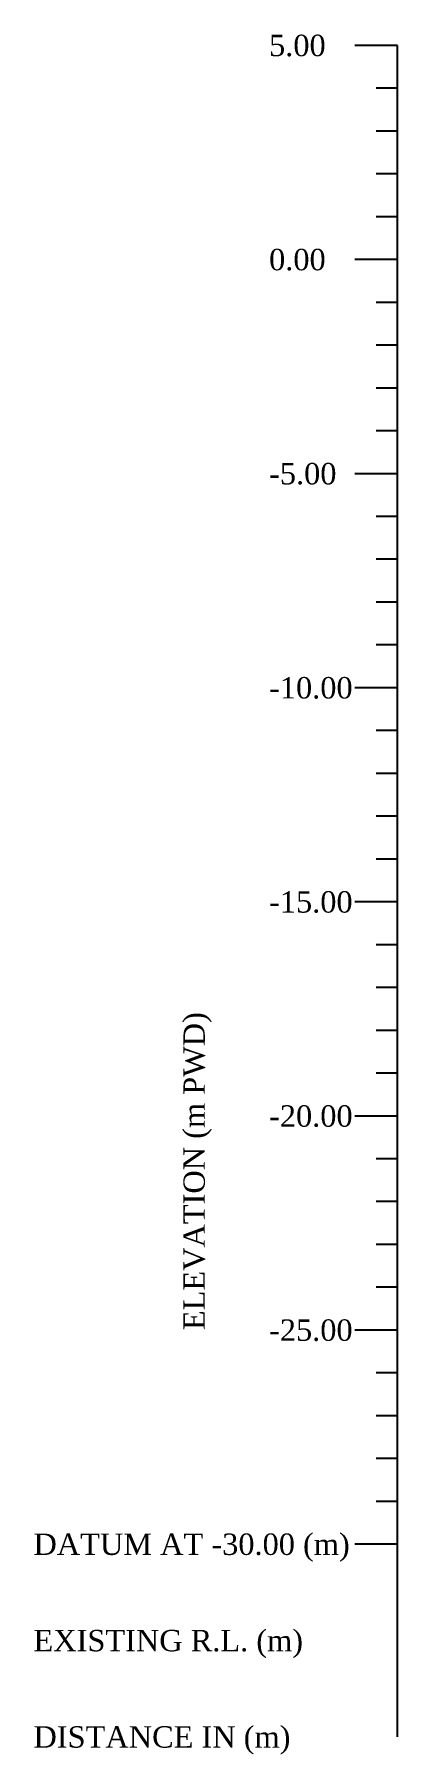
# Model space of a CAD drawing. Header units: metres. Extents: x -148477 to 168932, y -55673 to -2736.
# Drawn here: x -44141.87 to -44133.39, y -21412.32 to -21372.15 of the extents above; entities that cross this region are included whole.
import ezdxf

# ---------------------------------------------------------------- set-up
doc = ezdxf.new("R2010")
doc.units = ezdxf.units.M
doc.styles.add('liza', font='times.ttf', dxfattribs={"height": 2})

msp = doc.modelspace()

# ---------------------------------------------------------------- texts
at = {"color": 6, "linetype": 'Continuous', "lineweight": -3, "ltscale": 0.5, "char_height": 0.5, "attachment_point": 1, "style": 'liza'}
for s, insert, width in [('5.00', (-44136.3882, -21372.1565), 2), ('0.00', (-44136.3882, -21377.1565), 2), ('-5.00', (-44136.3882, -21382.1565), 2), ('-10.00', (-44136.3882, -21387.1565), 2), ('-15.00', (-44136.3882, -21392.1565), 2), ('-20.00', (-44136.3882, -21397.1565), 2), ('-25.00', (-44136.3882, -21402.1565), 2), ('DATUM AT -30.00 (m)', (-44141.8882, -21407.1565), 7.5), ('EXISTING R.L. (m)', (-44141.8882, -21409.4065), 7.5), ('DISTANCE IN (m)', (-44141.8882, -21411.6565), 7.5)]:
    msp.add_mtext(s, dxfattribs=dict(at, insert=insert, width=width))
at = {"color": 6, "linetype": 'Continuous', "lineweight": -3, "ltscale": 0.5, "insert": (-44138.3882, -21402.4065), "char_height": 0.5, "width": 10, "attachment_point": 1, "rotation": 90, "style": 'liza'}
msp.add_mtext('ELEVATION (m PWD)', dxfattribs=at)

# ---------------------------------------------------------------- linework, layer by layer
at = {"color": 6, "linetype": 'Continuous', "lineweight": -3, "ltscale": 0.5}
for p, q in [((-44133.3882, -21372.4065), (-44134.3882, -21372.4065)), ((-44133.3882, -21411.9065), (-44133.3882, -21372.4065)), ((-44133.3882, -21373.4065), (-44133.8882, -21373.4065)), ((-44133.3882, -21374.4065), (-44133.8882, -21374.4065)), ((-44133.3882, -21375.4065), (-44133.8882, -21375.4065)), ((-44133.3882, -21376.4065), (-44133.8882, -21376.4065)), ((-44133.3882, -21377.4065), (-44134.3882, -21377.4065)), ((-44133.3882, -21378.4065), (-44133.8882, -21378.4065)), ((-44133.3882, -21379.4065), (-44133.8882, -21379.4065)), ((-44133.3882, -21380.4065), (-44133.8882, -21380.4065)), ((-44133.3882, -21381.4065), (-44133.8882, -21381.4065)), ((-44133.3882, -21382.4065), (-44134.3882, -21382.4065)), ((-44133.3882, -21383.4065), (-44133.8882, -21383.4065)), ((-44133.3882, -21384.4065), (-44133.8882, -21384.4065)), ((-44133.3882, -21385.4065), (-44133.8882, -21385.4065)), ((-44133.3882, -21386.4065), (-44133.8882, -21386.4065)), ((-44133.3882, -21387.4065), (-44134.3882, -21387.4065)), ((-44133.3882, -21388.4065), (-44133.8882, -21388.4065)), ((-44133.3882, -21389.4065), (-44133.8882, -21389.4065)), ((-44133.3882, -21390.4065), (-44133.8882, -21390.4065)), ((-44133.3882, -21391.4065), (-44133.8882, -21391.4065)), ((-44133.3882, -21392.4065), (-44134.3882, -21392.4065)), ((-44133.3882, -21393.4065), (-44133.8882, -21393.4065)), ((-44133.3882, -21394.4065), (-44133.8882, -21394.4065)), ((-44133.3882, -21395.4065), (-44133.8882, -21395.4065)), ((-44133.3882, -21396.4065), (-44133.8882, -21396.4065)), ((-44133.3882, -21397.4065), (-44134.3882, -21397.4065)), ((-44133.3882, -21398.4065), (-44133.8882, -21398.4065)), ((-44133.3882, -21399.4065), (-44133.8882, -21399.4065)), ((-44133.3882, -21400.4065), (-44133.8882, -21400.4065)), ((-44133.3882, -21401.4065), (-44133.8882, -21401.4065)), ((-44133.3882, -21402.4065), (-44134.3882, -21402.4065)), ((-44133.3882, -21403.4065), (-44133.8882, -21403.4065)), ((-44133.3882, -21404.4065), (-44133.8882, -21404.4065)), ((-44133.3882, -21405.4065), (-44133.8882, -21405.4065)), ((-44133.3882, -21406.4065), (-44133.8882, -21406.4065)), ((-44133.3882, -21407.4065), (-44134.3882, -21407.4065))]:
    msp.add_line(p, q, dxfattribs=at)

msp.set_redraw_order([(e.dxf.handle, doc.entitydb.next_handle()) for e in msp.query("TEXT MTEXT ATTDEF DIMENSION ARC_DIMENSION")])  # texts and dimensions are drawn at this point

doc.saveas('drawing.dxf')
